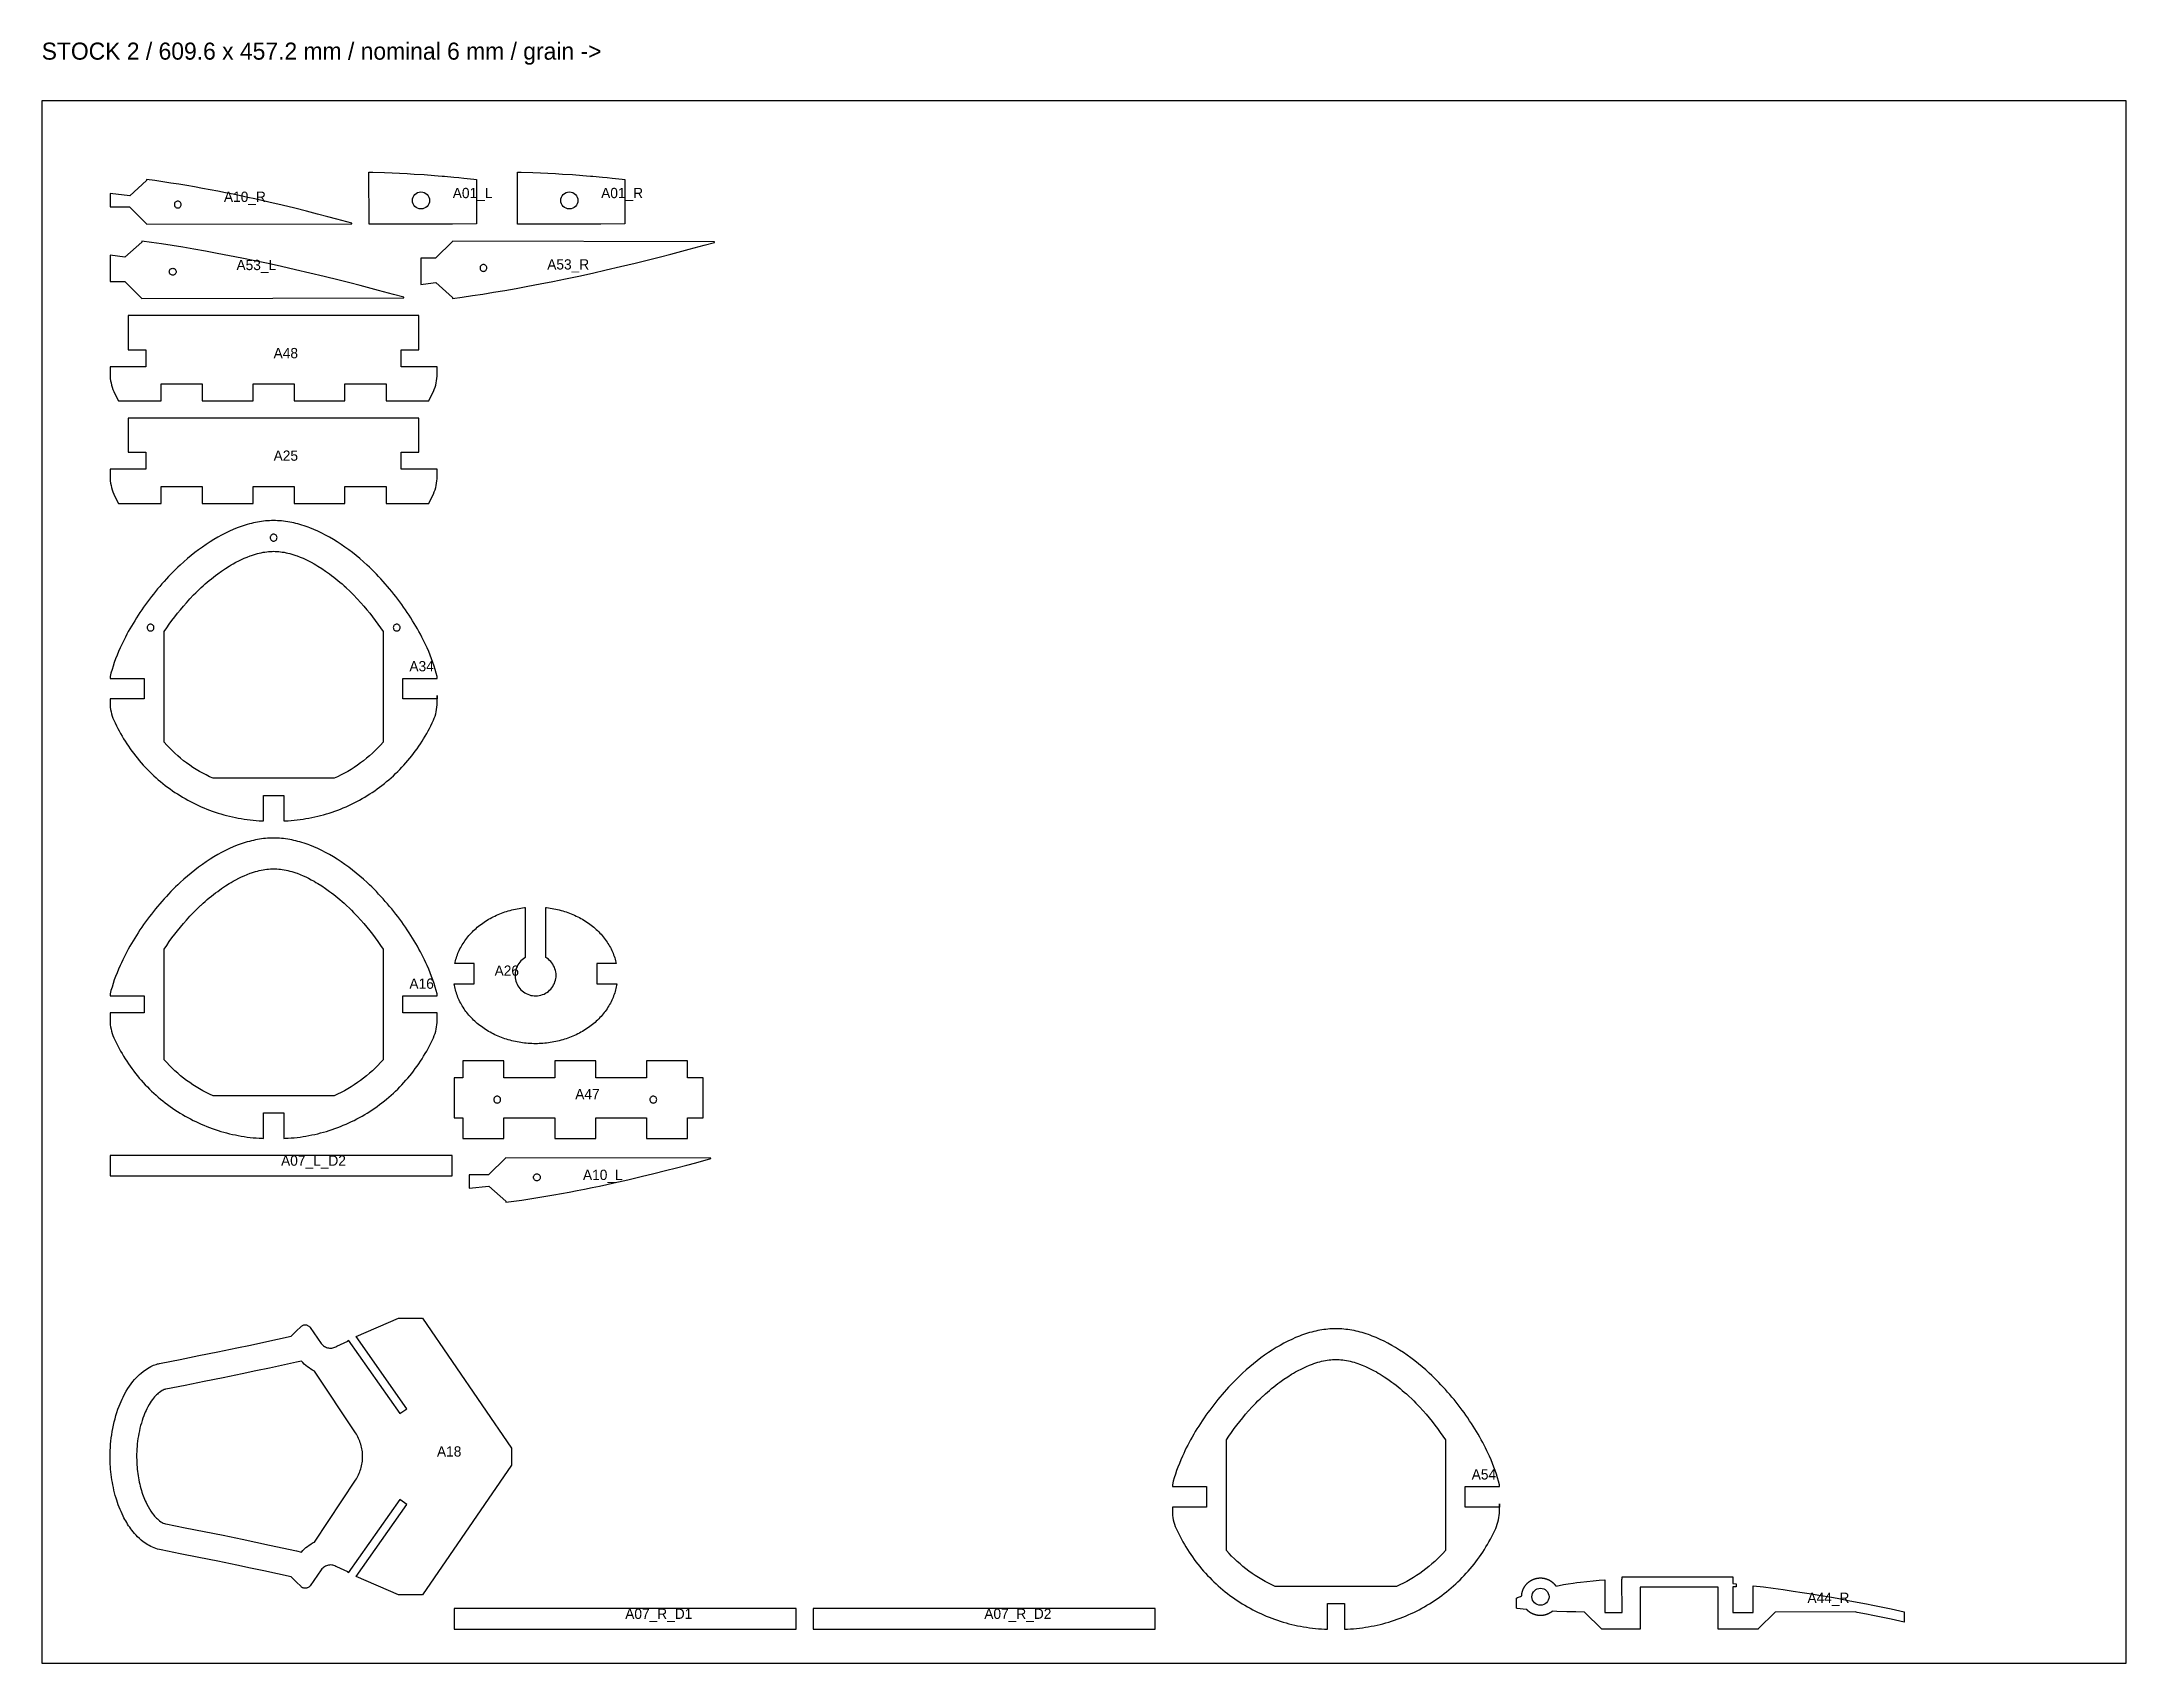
# Model space of a CAD drawing. Header units: millimetres. Extents: x 0 to 1269, y 0 to 474.
# Drawn here: x 660 to 1269, y 0 to 474 of the extents above; entities that cross this region are included whole.
import ezdxf

# ---------------------------------------------------------------- set-up
doc = ezdxf.new("R2010")
doc.units = ezdxf.units.MM
for name, color, linetype in [('CUT', 1, 'Continuous'), ('LABELS_NOT_CUT', 7, 'Continuous'), ('REFERENCE_NOT_CUT', 8, 'Continuous')]:
    doc.layers.add(name, color=color, linetype=linetype)

msp = doc.modelspace()

# ---------------------------------------------------------------- texts
at = {"layer": 'LABELS_NOT_CUT'}
for s, height, p in [('STOCK 2 / 609.6 x 457.2 mm / nominal 6 mm / grain ->', 5, (659.6, 469.2)), ('A10_R', 3, (712.89, 427.59)), ('A01_L', 3, (779.81, 428.69)), ('A01_R', 3, (823.2, 428.69)), ('A53_L', 3, (716.56, 407.63)), ('A53_R', 3, (807.43, 407.8)), ('A48', 3, (727.42, 381.85)), ('A25', 3, (727.42, 351.85)), ('A34', 3, (767.13, 290.24)), ('A26', 3, (792.04, 201.17)), ('A16', 3, (767.13, 197.36)), ('A47', 3, (815.62, 165.04)), ('A07_L_D2', 3, (729.6, 145.59)), ('A10_L', 3, (817.89, 141.42)), ('A18', 3, (775.19, 60.5)), ('A54', 3, (1077.77, 53.78)), ('A44_R', 3, (1175.96, 17.67)), ('A07_R_D1', 3, (830.24, 13)), ('A07_R_D2', 3, (935.24, 13))]:
    msp.add_text(s, height=height, dxfattribs=at).set_placement(p)

# ---------------------------------------------------------------- linework, layer by layer
at = {"layer": 'CUT'}
for points in [[(690.29, 433.83), (685.33, 429.37), (679.6, 430), (679.6, 426.1), (685.3, 426.11), (690.31, 421.12), (690.31, 421.08), (750.3, 421.19), (750.31, 421.34), (745.9, 422.54), (743.23, 423.26), (740.27, 424.03), (737.04, 424.86), (733.58, 425.73), (729.89, 426.62), (726, 427.53), (721.94, 428.45), (719.85, 428.91), (717.72, 429.36), (715.55, 429.81), (713.36, 430.26), (711.14, 430.7), (708.89, 431.13), (706.62, 431.55), (704.32, 431.96), (702.01, 432.36), (699.69, 432.74), (697.35, 433.11), (695, 433.46), (692.65, 433.8), (690.29, 434.11)], [(762.08, 436.07), (764.22, 435.98), (766.44, 435.86), (767.48, 435.81), (768.53, 435.74), (771.43, 435.56), (774.46, 435.33), (775.57, 435.24), (776.67, 435.15), (777.39, 435.09), (780.17, 434.85), (781.57, 434.71), (783.01, 434.57), (785.94, 434.27), (786.71, 434.18), (786.71, 433.35), (786.72, 421.13), (779.72, 421.12), (764.31, 421.09), (755.32, 421.08), (755.32, 421.11), (755.31, 436.29), (756.47, 436.26), (759.85, 436.16)], [(799.86, 436.26), (803.25, 436.16), (805.47, 436.07), (807.61, 435.98), (809.83, 435.86), (810.87, 435.81), (811.92, 435.74), (814.82, 435.56), (817.85, 435.33), (818.96, 435.24), (820.06, 435.15), (820.78, 435.09), (823.56, 434.85), (824.97, 434.71), (826.4, 434.57), (829.33, 434.27), (830.1, 434.18), (830.1, 433.35), (830.11, 421.13), (823.11, 421.12), (807.7, 421.09), (798.71, 421.08), (798.71, 421.11), (798.7, 436.29)], [(700.4, 426.82), (700.38, 427.01), (700.33, 427.2), (700.23, 427.37), (700.11, 427.52), (699.96, 427.65), (699.78, 427.74), (699.6, 427.8), (699.4, 427.82), (699.21, 427.8), (699.02, 427.74), (698.85, 427.65), (698.69, 427.52), (698.57, 427.37), (698.48, 427.2), (698.42, 427.01), (698.4, 426.82), (698.42, 426.62), (698.48, 426.43), (698.57, 426.26), (698.69, 426.11), (698.85, 425.99), (699.02, 425.89), (699.21, 425.84), (699.4, 425.82), (699.6, 425.84), (699.78, 425.89), (699.96, 425.99), (700.11, 426.11), (700.23, 426.26), (700.33, 426.43), (700.38, 426.62)], [(765.46, 399.49), (765.47, 399.69), (762.46, 400.52), (758.09, 401.7), (752.69, 403.13), (749.71, 403.9), (746.58, 404.69), (742.24, 405.76), (737.98, 406.78), (733.83, 407.75), (729.77, 408.66), (725.8, 409.53), (721.94, 410.35), (718.17, 411.12), (714.51, 411.85), (710.95, 412.52), (707.48, 413.16), (704.12, 413.75), (700.87, 414.3), (697.72, 414.8), (694.67, 415.27), (691.74, 415.69), (688.9, 416.08), (688.9, 415.78), (683.95, 411.45), (681.78, 411.72), (679.6, 411.98), (679.61, 404.33), (683.92, 404.34), (688.92, 399.35)], [(856.33, 415.73), (856.32, 415.93), (779.79, 416.08), (774.78, 411.09), (770.47, 411.09), (770.47, 403.45), (772.64, 403.7), (774.82, 403.97), (779.77, 399.65), (779.77, 399.35), (782.6, 399.74), (785.54, 400.16), (788.58, 400.63), (791.73, 401.13), (794.99, 401.68), (798.35, 402.27), (801.81, 402.9), (805.37, 403.58), (809.04, 404.3), (812.8, 405.08), (816.67, 405.89), (820.63, 406.76), (824.69, 407.68), (828.85, 408.65), (833.1, 409.67), (837.45, 410.74), (840.57, 411.53), (843.56, 412.3), (848.96, 413.73), (853.32, 414.91)], [(789.78, 408.27), (789.76, 408.46), (789.7, 408.65), (789.61, 408.82), (789.49, 408.97), (789.33, 409.1), (789.16, 409.19), (788.97, 409.25), (788.78, 409.27), (788.58, 409.25), (788.4, 409.19), (788.22, 409.1), (788.07, 408.97), (787.95, 408.82), (787.85, 408.65), (787.8, 408.46), (787.78, 408.27), (787.8, 408.07), (787.85, 407.88), (787.95, 407.71), (788.07, 407.56), (788.22, 407.44), (788.4, 407.34), (788.58, 407.29), (788.78, 407.27), (788.97, 407.29), (789.16, 407.34), (789.33, 407.44), (789.49, 407.56), (789.61, 407.71), (789.7, 407.88), (789.76, 408.07)], [(698.91, 407.16), (698.89, 406.96), (698.84, 406.78), (698.74, 406.6), (698.62, 406.45), (698.47, 406.33), (698.3, 406.24), (698.11, 406.18), (697.91, 406.16), (697.72, 406.18), (697.53, 406.24), (697.36, 406.33), (697.21, 406.45), (697.08, 406.6), (696.99, 406.78), (696.93, 406.96), (696.91, 407.16), (696.93, 407.35), (696.99, 407.54), (697.08, 407.71), (697.21, 407.87), (697.36, 407.99), (697.53, 408.08), (697.72, 408.14), (697.91, 408.16), (698.11, 408.14), (698.3, 408.08), (698.47, 407.99), (698.62, 407.87), (698.74, 407.71), (698.84, 407.54), (698.89, 407.35)], [(772.79, 369.35), (773.15, 370.03), (773.49, 370.72), (773.82, 371.42), (774.14, 372.12), (774.4, 372.73), (774.62, 373.35), (774.81, 373.98), (774.97, 374.62), (775.09, 375.27), (775.17, 375.93), (775.23, 376.59), (775.24, 377.25), (775.24, 379.35), (764.74, 379.35), (764.74, 384.35), (769.92, 384.35), (769.92, 394.35), (684.92, 394.35), (684.92, 384.35), (690.1, 384.35), (690.1, 379.35), (679.6, 379.35), (679.6, 377.25), (679.62, 376.59), (679.67, 375.93), (679.76, 375.27), (679.88, 374.62), (680.03, 373.98), (680.22, 373.35), (680.45, 372.73), (680.7, 372.12), (681.02, 371.42), (681.35, 370.72), (681.7, 370.03), (682.05, 369.35), (694.55, 369.35), (694.55, 374.35), (706.55, 374.35), (706.55, 369.35), (721.42, 369.35), (721.42, 374.35), (733.42, 374.35), (733.42, 369.35), (748.29, 369.35), (748.29, 374.35), (760.29, 374.35), (760.29, 369.35)], [(748.29, 344.35), (760.29, 344.35), (760.29, 339.35), (772.79, 339.35), (773.15, 340.03), (773.49, 340.72), (773.82, 341.42), (774.14, 342.12), (774.4, 342.73), (774.62, 343.35), (774.81, 343.98), (774.97, 344.62), (775.09, 345.27), (775.17, 345.93), (775.23, 346.59), (775.24, 347.25), (775.24, 349.35), (764.74, 349.35), (764.74, 354.35), (769.92, 354.35), (769.92, 364.35), (684.92, 364.35), (684.92, 354.35), (690.1, 354.35), (690.1, 349.35), (679.6, 349.35), (679.6, 347.25), (679.62, 346.59), (679.67, 345.93), (679.76, 345.27), (679.88, 344.62), (680.03, 343.98), (680.22, 343.35), (680.45, 342.73), (680.7, 342.12), (681.02, 341.42), (681.35, 340.72), (681.7, 340.03), (682.05, 339.35), (694.55, 339.35), (694.55, 344.35), (706.55, 344.35), (706.55, 339.35), (721.42, 339.35), (721.42, 344.35), (733.42, 344.35), (733.42, 339.35), (748.29, 339.35)], [(775.23, 280.4), (775.24, 281.06), (775.24, 283.16), (775.24, 282.16), (765.24, 282.16), (765.24, 288.16), (775.24, 288.16), (775.24, 288.73), (774.98, 289.73), (774.69, 290.75), (774.36, 291.78), (774.01, 292.82), (773.62, 293.87), (773.21, 294.94), (772.77, 296.01), (772.3, 297.08), (771.94, 297.87), (771.56, 298.67), (771.17, 299.47), (770.77, 300.27), (770.35, 301.07), (769.91, 301.87), (769.47, 302.67), (769.01, 303.47), (768.54, 304.27), (768.05, 305.06), (767.55, 305.86), (767.04, 306.65), (766.52, 307.44), (765.99, 308.23), (765.45, 309.01), (764.89, 309.79), (764.33, 310.57), (763.75, 311.34), (763.17, 312.1), (762.57, 312.86), (761.96, 313.61), (761.35, 314.36), (760.72, 315.09), (760.09, 315.82), (759.45, 316.55), (758.8, 317.26), (758.14, 317.96), (757.47, 318.66), (756.8, 319.35), (756.12, 320.02), (755.43, 320.68), (754.73, 321.34), (753.68, 322.29), (752.62, 323.21), (751.55, 324.11), (750.46, 324.98), (749.37, 325.81), (748.26, 326.61), (747.15, 327.39), (746.03, 328.12), (744.9, 328.82), (743.77, 329.49), (742.63, 330.11), (741.49, 330.7), (740.35, 331.25), (739.2, 331.75), (738.06, 332.22), (737.49, 332.43), (736.92, 332.64), (736.32, 332.84), (735.71, 333.03), (735.11, 333.21), (734.51, 333.38), (733.91, 333.53), (733.32, 333.67), (732.72, 333.8), (732.13, 333.91), (731.53, 334.02), (730.94, 334.1), (730.35, 334.18), (729.76, 334.24), (729.17, 334.29), (728.59, 334.32), (728, 334.34), (727.42, 334.35), (726.84, 334.34), (726.26, 334.32), (725.67, 334.29), (725.08, 334.24), (724.5, 334.18), (723.9, 334.1), (723.31, 334.02), (722.72, 333.91), (722.12, 333.8), (721.53, 333.67), (720.93, 333.53), (720.33, 333.38), (719.73, 333.21), (719.13, 333.03), (718.53, 332.84), (717.93, 332.64), (717.35, 332.43), (716.78, 332.22), (715.64, 331.75), (714.5, 331.25), (713.35, 330.7), (712.21, 330.11), (711.08, 329.49), (709.95, 328.82), (708.82, 328.12), (707.7, 327.39), (706.58, 326.61), (705.48, 325.81), (704.38, 324.98), (703.3, 324.11), (702.22, 323.21), (701.16, 322.29), (700.11, 321.34), (699.42, 320.68), (698.73, 320.02), (698.05, 319.35), (697.37, 318.66), (696.7, 317.96), (696.05, 317.26), (695.4, 316.55), (694.75, 315.82), (694.12, 315.09), (693.5, 314.36), (692.88, 313.61), (692.27, 312.86), (691.68, 312.1), (691.09, 311.34), (690.52, 310.57), (689.95, 309.79), (689.4, 309.01), (688.85, 308.23), (688.32, 307.44), (687.8, 306.65), (687.29, 305.86), (686.79, 305.06), (686.31, 304.27), (685.84, 303.47), (685.38, 302.67), (684.93, 301.87), (684.5, 301.07), (684.08, 300.27), (683.67, 299.47), (683.28, 298.67), (682.9, 297.87), (682.54, 297.08), (682.07, 296.01), (681.63, 294.94), (681.22, 293.87), (680.84, 292.82), (680.48, 291.78), (680.16, 290.75), (679.86, 289.73), (679.6, 288.73), (679.6, 288.16), (689.6, 288.16), (689.6, 282.16), (679.6, 282.16), (679.6, 281.06), (679.62, 280.4), (679.67, 279.74), (679.76, 279.08), (679.88, 278.43), (680.03, 277.79), (680.22, 277.16), (680.45, 276.54), (680.7, 275.93), (681.07, 275.13), (681.45, 274.34), (681.84, 273.56), (682.25, 272.79), (682.67, 272.02), (683.1, 271.26), (683.55, 270.51), (684.01, 269.76), (684.49, 269.03), (684.97, 268.3), (685.47, 267.58), (685.98, 266.87), (686.51, 266.17), (687.04, 265.48), (687.59, 264.79), (688.15, 264.12), (688.72, 263.46), (689.31, 262.8), (689.9, 262.16), (690.51, 261.53), (691.12, 260.91), (691.75, 260.3), (692.39, 259.7), (693.04, 259.11), (693.69, 258.53), (694.36, 257.97), (695.04, 257.42), (695.73, 256.87), (696.43, 256.35), (697.13, 255.83), (697.85, 255.32), (698.57, 254.83), (699.31, 254.35), (700.05, 253.89), (700.8, 253.43), (701.55, 252.99), (702.32, 252.57), (703.09, 252.15), (703.87, 251.75), (704.65, 251.37), (705.45, 251), (706.24, 250.64), (707.05, 250.29), (707.86, 249.96), (708.68, 249.65), (709.5, 249.35), (710.33, 249.06), (711.16, 248.79), (711.99, 248.53), (712.83, 248.28), (713.68, 248.06), (714.53, 247.84), (715.38, 247.64), (716.24, 247.46), (717.1, 247.29), (717.96, 247.14), (718.82, 247), (719.69, 246.88), (720.56, 246.77), (721.43, 246.67), (722.3, 246.6), (723.17, 246.53), (724.05, 246.49), (724.42, 246.47), (724.42, 253.95), (730.42, 253.95), (730.42, 246.47), (730.8, 246.49), (731.67, 246.53), (732.54, 246.6), (733.42, 246.67), (734.29, 246.77), (735.16, 246.88), (736.02, 247), (736.89, 247.14), (737.75, 247.29), (738.61, 247.46), (739.46, 247.64), (740.32, 247.84), (741.16, 248.06), (742.01, 248.28), (742.85, 248.53), (743.69, 248.79), (744.52, 249.06), (745.35, 249.35), (746.17, 249.65), (746.98, 249.96), (747.8, 250.29), (748.6, 250.64), (749.4, 251), (750.19, 251.37), (750.98, 251.75), (751.76, 252.15), (752.53, 252.57), (753.29, 252.99), (754.05, 253.43), (754.8, 253.89), (755.54, 254.35), (756.27, 254.83), (757, 255.32), (757.71, 255.83), (758.42, 256.35), (759.11, 256.87), (759.8, 257.42), (760.48, 257.97), (761.15, 258.53), (761.81, 259.11), (762.46, 259.7), (763.09, 260.3), (763.72, 260.91), (764.34, 261.53), (764.94, 262.16), (765.54, 262.8), (766.12, 263.46), (766.69, 264.12), (767.25, 264.79), (767.8, 265.48), (768.34, 266.17), (768.86, 266.87), (769.37, 267.58), (769.87, 268.3), (770.36, 269.03), (770.83, 269.76), (771.29, 270.51), (771.74, 271.26), (772.18, 272.02), (772.6, 272.79), (773, 273.56), (773.4, 274.34), (773.78, 275.13), (774.14, 275.93), (774.4, 276.54), (774.62, 277.16), (774.81, 277.79), (774.97, 278.43), (775.09, 279.08), (775.17, 279.74)], [(728.42, 329.35), (728.4, 329.55), (728.35, 329.73), (728.25, 329.91), (728.13, 330.06), (727.98, 330.18), (727.8, 330.27), (727.62, 330.33), (727.42, 330.35), (727.23, 330.33), (727.04, 330.27), (726.87, 330.18), (726.72, 330.06), (726.59, 329.91), (726.5, 329.73), (726.44, 329.55), (726.42, 329.35), (726.44, 329.16), (726.5, 328.97), (726.59, 328.79), (726.72, 328.64), (726.87, 328.52), (727.04, 328.43), (727.23, 328.37), (727.42, 328.35), (727.62, 328.37), (727.8, 328.43), (727.98, 328.52), (728.13, 328.64), (728.25, 328.79), (728.35, 328.97), (728.4, 329.16)], [(696.94, 267.82), (696.17, 268.64), (695.42, 269.47), (695.42, 301.85), (696.15, 302.94), (696.91, 304.03), (697.68, 305.11), (698.49, 306.18), (699.31, 307.24), (700.15, 308.28), (701.02, 309.31), (701.9, 310.32), (702.95, 311.47), (704.03, 312.59), (704.64, 313.21), (705.25, 313.81), (706.08, 314.6), (706.23, 314.74), (706.82, 315.28), (707.42, 315.81), (708.02, 316.33), (708.62, 316.84), (709.23, 317.33), (709.84, 317.81), (710.45, 318.28), (711.06, 318.74), (712.2, 319.55), (713.34, 320.32), (714.47, 321.03), (715.03, 321.37), (715.6, 321.7), (716.41, 322.15), (717.22, 322.57), (718.01, 322.96), (718.8, 323.32), (719.7, 323.69), (720.56, 324.02), (720.97, 324.17), (721.55, 324.36), (722.11, 324.53), (722.68, 324.69), (723.23, 324.83), (723.79, 324.95), (724.34, 325.06), (724.88, 325.15), (725.41, 325.22), (725.94, 325.28), (726.47, 325.32), (726.95, 325.34), (727.42, 325.35), (727.9, 325.34), (728.38, 325.32), (728.9, 325.28), (729.43, 325.22), (729.97, 325.15), (730.51, 325.06), (731.06, 324.95), (731.61, 324.83), (732.17, 324.69), (732.73, 324.53), (733.3, 324.36), (733.87, 324.17), (734.28, 324.02), (735.15, 323.69), (736.04, 323.32), (736.83, 322.96), (737.63, 322.57), (738.44, 322.15), (739.25, 321.7), (739.81, 321.37), (740.37, 321.03), (741.51, 320.32), (742.64, 319.55), (743.78, 318.74), (744.39, 318.28), (745, 317.81), (745.61, 317.33), (746.22, 316.84), (746.82, 316.33), (747.43, 315.81), (748.02, 315.28), (748.62, 314.74), (748.77, 314.6), (749.59, 313.81), (750.21, 313.21), (750.82, 312.59), (751.89, 311.47), (752.95, 310.32), (753.83, 309.31), (754.69, 308.28), (755.54, 307.24), (756.36, 306.18), (757.16, 305.11), (757.94, 304.03), (758.69, 302.94), (759.42, 301.85), (759.42, 269.47), (758.68, 268.64), (757.91, 267.82), (757.12, 267.04), (756.3, 266.27), (755.47, 265.52), (754.62, 264.8), (753.75, 264.1), (752.86, 263.43), (751.95, 262.78), (751.02, 262.15), (750.08, 261.55), (749.12, 260.98), (748.14, 260.43), (747.16, 259.91), (746.15, 259.41), (745.14, 258.95), (709.71, 258.95), (708.69, 259.41), (707.69, 259.91), (706.7, 260.43), (705.73, 260.98), (704.77, 261.55), (703.82, 262.15), (702.9, 262.78), (701.99, 263.43), (701.1, 264.1), (700.23, 264.8), (699.37, 265.52), (698.54, 266.27), (697.73, 267.04)], [(692.42, 303.04), (692.4, 303.24), (692.35, 303.42), (692.25, 303.6), (692.13, 303.75), (691.98, 303.87), (691.8, 303.96), (691.62, 304.02), (691.42, 304.04), (691.23, 304.02), (691.04, 303.96), (690.87, 303.87), (690.72, 303.75), (690.59, 303.6), (690.5, 303.42), (690.44, 303.24), (690.42, 303.04), (690.44, 302.85), (690.5, 302.66), (690.59, 302.48), (690.72, 302.33), (690.87, 302.21), (691.04, 302.12), (691.23, 302.06), (691.42, 302.04), (691.62, 302.06), (691.8, 302.12), (691.98, 302.21), (692.13, 302.33), (692.25, 302.48), (692.35, 302.66), (692.4, 302.85)], [(764.42, 303.04), (764.4, 303.24), (764.35, 303.42), (764.25, 303.6), (764.13, 303.75), (763.98, 303.87), (763.8, 303.96), (763.62, 304.02), (763.42, 304.04), (763.23, 304.02), (763.04, 303.96), (762.87, 303.87), (762.72, 303.75), (762.59, 303.6), (762.5, 303.42), (762.44, 303.24), (762.42, 303.04), (762.44, 302.85), (762.5, 302.66), (762.59, 302.48), (762.72, 302.33), (762.87, 302.21), (763.04, 302.12), (763.23, 302.06), (763.42, 302.04), (763.62, 302.06), (763.8, 302.12), (763.98, 302.21), (764.13, 302.33), (764.25, 302.48), (764.35, 302.66), (764.4, 302.85)], [(723.17, 153.65), (724.05, 153.61), (724.42, 153.59), (724.42, 161.09), (730.42, 161.09), (730.42, 153.59), (730.8, 153.61), (731.67, 153.65), (732.54, 153.72), (733.42, 153.79), (734.29, 153.89), (735.16, 153.99), (736.02, 154.12), (736.89, 154.26), (737.75, 154.41), (738.61, 154.58), (739.46, 154.76), (740.32, 154.96), (741.16, 155.18), (742.01, 155.4), (742.85, 155.65), (743.69, 155.91), (744.52, 156.18), (745.35, 156.47), (746.17, 156.77), (746.98, 157.08), (747.8, 157.41), (748.6, 157.76), (749.4, 158.12), (750.19, 158.49), (750.98, 158.87), (751.76, 159.27), (752.53, 159.69), (753.29, 160.11), (754.05, 160.55), (754.8, 161.01), (755.54, 161.47), (756.27, 161.95), (757, 162.44), (757.71, 162.95), (758.42, 163.47), (759.11, 163.99), (759.8, 164.54), (760.48, 165.09), (761.15, 165.65), (761.81, 166.23), (762.46, 166.82), (763.09, 167.42), (763.72, 168.03), (764.34, 168.65), (764.94, 169.28), (765.54, 169.92), (766.12, 170.58), (766.69, 171.24), (767.25, 171.91), (767.8, 172.6), (768.34, 173.29), (768.86, 173.99), (769.37, 174.7), (769.87, 175.42), (770.36, 176.15), (770.83, 176.88), (771.29, 177.63), (771.74, 178.38), (772.18, 179.14), (772.6, 179.91), (773, 180.68), (773.4, 181.46), (773.78, 182.25), (774.14, 183.05), (774.4, 183.66), (774.62, 184.28), (774.81, 184.91), (774.97, 185.55), (775.09, 186.2), (775.17, 186.86), (775.23, 187.52), (775.24, 188.18), (775.24, 190.28), (765.24, 190.28), (765.24, 195.28), (775.24, 195.28), (775.24, 195.85), (774.98, 196.85), (774.69, 197.87), (774.36, 198.9), (774.01, 199.94), (773.62, 200.99), (773.21, 202.06), (772.77, 203.13), (772.3, 204.2), (771.94, 204.99), (771.56, 205.79), (771.17, 206.59), (770.77, 207.39), (770.35, 208.19), (769.91, 208.99), (769.47, 209.79), (769.01, 210.59), (768.54, 211.39), (768.05, 212.18), (767.55, 212.98), (767.04, 213.77), (766.52, 214.56), (765.99, 215.35), (765.45, 216.13), (764.89, 216.91), (764.33, 217.69), (763.75, 218.46), (763.17, 219.22), (762.57, 219.98), (761.96, 220.73), (761.35, 221.48), (760.72, 222.21), (760.09, 222.94), (759.45, 223.67), (758.8, 224.38), (758.14, 225.08), (757.47, 225.78), (756.8, 226.47), (756.12, 227.14), (755.43, 227.8), (754.73, 228.46), (753.68, 229.41), (752.62, 230.33), (751.55, 231.23), (750.46, 232.1), (749.37, 232.93), (748.26, 233.73), (747.15, 234.51), (746.03, 235.24), (744.9, 235.94), (743.77, 236.61), (742.63, 237.23), (741.49, 237.82), (740.35, 238.37), (739.2, 238.87), (738.06, 239.34), (737.49, 239.55), (736.92, 239.76), (736.32, 239.96), (735.71, 240.15), (735.11, 240.33), (734.51, 240.5), (733.91, 240.65), (733.32, 240.79), (732.72, 240.92), (732.13, 241.03), (731.53, 241.14), (730.94, 241.22), (730.35, 241.3), (729.76, 241.36), (729.17, 241.41), (728.59, 241.44), (728, 241.46), (727.42, 241.47), (726.84, 241.46), (726.26, 241.44), (725.67, 241.41), (725.08, 241.36), (724.5, 241.3), (723.9, 241.22), (723.31, 241.14), (722.72, 241.03), (722.12, 240.92), (721.53, 240.79), (720.93, 240.65), (720.33, 240.5), (719.73, 240.33), (719.13, 240.15), (718.53, 239.96), (717.93, 239.76), (717.35, 239.55), (716.78, 239.34), (715.64, 238.87), (714.5, 238.37), (713.35, 237.82), (712.21, 237.23), (711.08, 236.61), (709.95, 235.94), (708.82, 235.24), (707.7, 234.51), (706.58, 233.73), (705.48, 232.93), (704.38, 232.1), (703.3, 231.23), (702.22, 230.33), (701.16, 229.41), (700.11, 228.46), (699.42, 227.8), (698.73, 227.14), (698.05, 226.47), (697.37, 225.78), (696.7, 225.08), (696.05, 224.38), (695.4, 223.67), (694.75, 222.94), (694.12, 222.21), (693.5, 221.48), (692.88, 220.73), (692.27, 219.98), (691.68, 219.22), (691.09, 218.46), (690.52, 217.69), (689.95, 216.91), (689.4, 216.13), (688.85, 215.35), (688.32, 214.56), (687.8, 213.77), (687.29, 212.98), (686.79, 212.18), (686.31, 211.39), (685.84, 210.59), (685.38, 209.79), (684.93, 208.99), (684.5, 208.19), (684.08, 207.39), (683.67, 206.59), (683.28, 205.79), (682.9, 204.99), (682.54, 204.2), (682.07, 203.13), (681.63, 202.06), (681.22, 200.99), (680.84, 199.94), (680.48, 198.9), (680.16, 197.87), (679.86, 196.85), (679.6, 195.85), (679.6, 195.28), (689.6, 195.28), (689.6, 190.28), (679.6, 190.28), (679.6, 188.18), (679.62, 187.52), (679.67, 186.86), (679.76, 186.2), (679.88, 185.55), (680.03, 184.91), (680.22, 184.28), (680.45, 183.66), (680.7, 183.05), (681.07, 182.25), (681.45, 181.46), (681.84, 180.68), (682.25, 179.91), (682.67, 179.14), (683.1, 178.38), (683.55, 177.63), (684.01, 176.88), (684.49, 176.15), (684.97, 175.42), (685.47, 174.7), (685.98, 173.99), (686.51, 173.29), (687.04, 172.6), (687.59, 171.91), (688.15, 171.24), (688.72, 170.58), (689.31, 169.92), (689.9, 169.28), (690.51, 168.65), (691.12, 168.03), (691.75, 167.42), (692.39, 166.82), (693.04, 166.23), (693.69, 165.65), (694.36, 165.09), (695.04, 164.54), (695.73, 163.99), (696.43, 163.47), (697.13, 162.95), (697.85, 162.44), (698.57, 161.95), (699.31, 161.47), (700.05, 161.01), (700.8, 160.55), (701.55, 160.11), (702.32, 159.69), (703.09, 159.27), (703.87, 158.87), (704.65, 158.49), (705.45, 158.12), (706.24, 157.76), (707.05, 157.41), (707.86, 157.08), (708.68, 156.77), (709.5, 156.47), (710.33, 156.18), (711.16, 155.91), (711.99, 155.65), (712.83, 155.4), (713.68, 155.18), (714.53, 154.96), (715.38, 154.76), (716.24, 154.58), (717.1, 154.41), (717.96, 154.26), (718.82, 154.12), (719.69, 153.99), (720.56, 153.89), (721.43, 153.79), (722.3, 153.72)], [(696.17, 175.76), (695.42, 176.59), (695.42, 208.97), (696.15, 210.06), (696.91, 211.15), (697.68, 212.23), (698.49, 213.3), (699.31, 214.36), (700.15, 215.4), (701.02, 216.43), (701.9, 217.44), (702.95, 218.59), (704.03, 219.71), (704.64, 220.33), (705.25, 220.93), (706.08, 221.72), (706.23, 221.86), (706.82, 222.4), (707.42, 222.93), (708.02, 223.45), (708.62, 223.96), (709.23, 224.45), (709.84, 224.93), (710.45, 225.4), (711.06, 225.86), (712.2, 226.67), (713.34, 227.44), (714.47, 228.15), (715.03, 228.49), (715.6, 228.82), (716.41, 229.27), (717.22, 229.69), (718.01, 230.08), (718.8, 230.44), (719.7, 230.81), (720.56, 231.14), (720.97, 231.29), (721.55, 231.48), (722.11, 231.65), (722.68, 231.81), (723.23, 231.95), (723.79, 232.07), (724.34, 232.18), (724.88, 232.27), (725.41, 232.34), (725.94, 232.4), (726.47, 232.44), (726.95, 232.46), (727.42, 232.47), (727.9, 232.46), (728.38, 232.44), (728.9, 232.4), (729.43, 232.34), (729.97, 232.27), (730.51, 232.18), (731.06, 232.07), (731.61, 231.95), (732.17, 231.81), (732.73, 231.65), (733.3, 231.48), (733.87, 231.29), (734.28, 231.14), (735.15, 230.81), (736.04, 230.44), (736.83, 230.08), (737.63, 229.69), (738.44, 229.27), (739.25, 228.82), (739.81, 228.49), (740.37, 228.15), (741.51, 227.44), (742.64, 226.67), (743.78, 225.86), (744.39, 225.4), (745, 224.93), (745.61, 224.45), (746.22, 223.96), (746.82, 223.45), (747.43, 222.93), (748.02, 222.4), (748.62, 221.86), (748.77, 221.72), (749.59, 220.93), (750.21, 220.33), (750.82, 219.71), (751.89, 218.59), (752.95, 217.44), (753.83, 216.43), (754.69, 215.4), (755.54, 214.36), (756.36, 213.3), (757.16, 212.23), (757.94, 211.15), (758.69, 210.06), (759.42, 208.97), (759.42, 176.59), (758.68, 175.76), (757.91, 174.94), (757.12, 174.16), (756.3, 173.39), (755.47, 172.64), (754.62, 171.92), (753.75, 171.22), (752.86, 170.55), (751.95, 169.9), (751.02, 169.27), (750.08, 168.67), (749.12, 168.1), (748.14, 167.55), (747.16, 167.03), (746.15, 166.53), (745.14, 166.07), (709.71, 166.07), (708.69, 166.53), (707.69, 167.03), (706.7, 167.55), (705.73, 168.1), (704.77, 168.67), (703.82, 169.27), (702.9, 169.9), (701.99, 170.55), (701.1, 171.22), (700.23, 171.92), (699.37, 172.64), (698.54, 173.39), (697.73, 174.16), (696.94, 174.94)], [(780.43, 204.79), (780.5, 205.13), (780.61, 205.57), (780.73, 206.01), (780.87, 206.45), (781.01, 206.88), (781.17, 207.32), (781.34, 207.74), (781.52, 208.17), (781.71, 208.59), (781.91, 209.01), (782.13, 209.43), (782.35, 209.84), (782.59, 210.24), (782.84, 210.64), (783.1, 211.04), (783.37, 211.43), (783.65, 211.82), (783.94, 212.2), (784.24, 212.58), (784.55, 212.95), (784.87, 213.31), (785.2, 213.67), (785.54, 214.02), (785.89, 214.37), (786.24, 214.7), (786.61, 215.04), (786.99, 215.36), (787.37, 215.68), (787.77, 215.99), (788.17, 216.29), (788.58, 216.59), (789, 216.87), (789.42, 217.15), (789.85, 217.42), (790.29, 217.69), (790.74, 217.94), (791.2, 218.19), (791.66, 218.42), (792.12, 218.65), (792.6, 218.87), (793.07, 219.08), (793.56, 219.28), (794.05, 219.48), (794.54, 219.66), (795.04, 219.83), (795.55, 220), (796.05, 220.15), (796.57, 220.3), (797.08, 220.43), (797.6, 220.56), (798.13, 220.68), (798.65, 220.78), (799.18, 220.88), (799.71, 220.96), (800.24, 221.04), (800.78, 221.11), (801.02, 221.13), (801.02, 206.49), (801.03, 206.49), (800.88, 206.4), (800.47, 206.13), (800.09, 205.82), (799.73, 205.49), (799.4, 205.13), (799.11, 204.74), (798.84, 204.33), (798.61, 203.89), (798.42, 203.44), (798.26, 202.98), (798.14, 202.51), (798.06, 202.02), (798.02, 201.54), (798.02, 201.05), (798.06, 200.56), (798.14, 200.07), (798.26, 199.6), (798.42, 199.14), (798.61, 198.69), (798.84, 198.26), (799.11, 197.84), (799.4, 197.45), (799.73, 197.09), (800.09, 196.76), (800.47, 196.45), (800.88, 196.18), (801.3, 195.94), (801.75, 195.74), (802.21, 195.57), (802.68, 195.44), (803.16, 195.35), (803.65, 195.3), (804.14, 195.29), (804.63, 195.32), (805.11, 195.39), (805.59, 195.5), (806.06, 195.65), (806.51, 195.83), (806.95, 196.05), (807.36, 196.31), (807.76, 196.6), (808.13, 196.92), (808.47, 197.27), (808.78, 197.65), (809.06, 198.05), (809.31, 198.47), (809.52, 198.91), (809.7, 199.37), (809.84, 199.84), (809.94, 200.32), (810, 200.8), (810.02, 201.29), (810, 201.78), (809.94, 202.27), (809.84, 202.74), (809.7, 203.21), (809.52, 203.67), (809.31, 204.11), (809.06, 204.53), (808.78, 204.93), (808.47, 205.31), (808.13, 205.66), (807.76, 205.98), (807.36, 206.27), (807.01, 206.49), (807.02, 206.49), (807.02, 221.13), (807.25, 221.11), (807.79, 221.04), (808.32, 220.96), (808.85, 220.88), (809.38, 220.78), (809.91, 220.68), (810.43, 220.56), (810.95, 220.43), (811.47, 220.3), (811.98, 220.15), (812.49, 220), (812.99, 219.83), (813.49, 219.66), (813.99, 219.48), (814.48, 219.28), (814.96, 219.08), (815.44, 218.87), (815.91, 218.65), (816.38, 218.42), (816.84, 218.19), (817.29, 217.94), (817.74, 217.69), (818.18, 217.42), (818.61, 217.15), (819.04, 216.87), (819.46, 216.59), (819.87, 216.29), (820.27, 215.99), (820.66, 215.68), (821.05, 215.36), (821.42, 215.04), (821.79, 214.7), (822.15, 214.37), (822.5, 214.02), (822.84, 213.67), (823.17, 213.31), (823.49, 212.95), (823.8, 212.58), (824.1, 212.2), (824.39, 211.82), (824.67, 211.43), (824.94, 211.04), (825.2, 210.64), (825.44, 210.24), (825.68, 209.84), (825.91, 209.43), (826.12, 209.01), (826.32, 208.59), (826.52, 208.17), (826.7, 207.74), (826.86, 207.32), (827.02, 206.88), (827.17, 206.45), (827.3, 206.01), (827.42, 205.57), (827.53, 205.13), (827.61, 204.79), (821.98, 204.79), (821.98, 198.79), (827.79, 198.79), (827.72, 198.34), (827.63, 197.9), (827.53, 197.45), (827.42, 197.01), (827.3, 196.57), (827.17, 196.13), (827.02, 195.7), (826.86, 195.27), (826.7, 194.84), (826.52, 194.41), (826.32, 193.99), (826.12, 193.57), (825.91, 193.15), (825.68, 192.74), (825.44, 192.34), (825.2, 191.94), (824.94, 191.54), (824.67, 191.15), (824.39, 190.76), (824.1, 190.38), (823.8, 190), (823.49, 189.63), (823.17, 189.27), (822.84, 188.91), (822.5, 188.56), (822.15, 188.22), (821.79, 187.88), (821.42, 187.54), (821.05, 187.22), (820.66, 186.9), (820.27, 186.59), (819.87, 186.29), (819.46, 186), (819.04, 185.71), (818.61, 185.43), (818.18, 185.16), (817.74, 184.9), (817.29, 184.64), (816.84, 184.39), (816.38, 184.16), (815.91, 183.93), (815.44, 183.71), (814.96, 183.5), (814.48, 183.3), (813.99, 183.1), (813.49, 182.92), (812.99, 182.75), (812.49, 182.58), (811.98, 182.43), (811.47, 182.28), (810.95, 182.15), (810.43, 182.02), (809.91, 181.9), (809.38, 181.8), (808.85, 181.7), (808.32, 181.62), (807.79, 181.54), (807.25, 181.47), (806.72, 181.42), (806.18, 181.37), (805.64, 181.34), (805.1, 181.31), (804.56, 181.3), (804.02, 181.29), (803.48, 181.3), (802.94, 181.31), (802.4, 181.34), (801.86, 181.37), (801.32, 181.42), (800.78, 181.47), (800.25, 181.54), (799.71, 181.62), (799.18, 181.7), (798.65, 181.8), (798.13, 181.9), (797.6, 182.02), (797.08, 182.15), (796.57, 182.28), (796.05, 182.43), (795.55, 182.58), (795.04, 182.75), (794.54, 182.92), (794.05, 183.1), (793.56, 183.3), (793.07, 183.5), (792.6, 183.71), (792.12, 183.93), (791.66, 184.16), (791.2, 184.39), (790.74, 184.64), (790.29, 184.9), (789.85, 185.16), (789.42, 185.43), (789, 185.71), (788.58, 186), (788.17, 186.29), (787.77, 186.59), (787.37, 186.9), (786.99, 187.22), (786.61, 187.54), (786.24, 187.88), (785.89, 188.22), (785.54, 188.56), (785.2, 188.91), (784.87, 189.27), (784.55, 189.63), (784.24, 190), (783.94, 190.38), (783.65, 190.76), (783.37, 191.15), (783.1, 191.54), (782.84, 191.94), (782.59, 192.34), (782.35, 192.74), (782.13, 193.15), (781.91, 193.57), (781.71, 193.99), (781.52, 194.41), (781.34, 194.84), (781.17, 195.27), (781.01, 195.7), (780.87, 196.13), (780.73, 196.57), (780.61, 197.01), (780.5, 197.45), (780.4, 197.9), (780.32, 198.34), (780.24, 198.79), (786.06, 198.79), (786.06, 204.79)], [(782.74, 171.29), (780.24, 171.29), (780.24, 159.59), (782.74, 159.59), (782.74, 153.59), (794.74, 153.59), (794.74, 159.59), (809.62, 159.59), (809.62, 153.59), (821.62, 153.59), (821.62, 159.59), (836.49, 159.59), (836.49, 153.59), (848.49, 153.59), (848.49, 159.59), (852.99, 159.59), (852.99, 171.29), (848.49, 171.29), (848.49, 176.29), (836.49, 176.29), (836.49, 171.29), (821.62, 171.29), (821.62, 176.29), (809.62, 176.29), (809.62, 171.29), (794.74, 171.29), (794.74, 176.29), (782.74, 176.29)], [(793.79, 164.94), (793.78, 165.14), (793.72, 165.32), (793.63, 165.5), (793.5, 165.65), (793.35, 165.77), (793.18, 165.86), (792.99, 165.92), (792.79, 165.94), (792.6, 165.92), (792.41, 165.86), (792.24, 165.77), (792.09, 165.65), (791.96, 165.5), (791.87, 165.32), (791.81, 165.14), (791.79, 164.94), (791.81, 164.75), (791.87, 164.56), (791.96, 164.38), (792.09, 164.23), (792.24, 164.11), (792.41, 164.02), (792.6, 163.96), (792.79, 163.94), (792.99, 163.96), (793.18, 164.02), (793.35, 164.11), (793.5, 164.23), (793.63, 164.38), (793.72, 164.56), (793.78, 164.75)], [(839.44, 164.94), (839.42, 165.14), (839.36, 165.32), (839.27, 165.5), (839.15, 165.65), (838.99, 165.77), (838.82, 165.86), (838.63, 165.92), (838.44, 165.94), (838.24, 165.92), (838.06, 165.86), (837.88, 165.77), (837.73, 165.65), (837.61, 165.5), (837.51, 165.32), (837.46, 165.14), (837.44, 164.94), (837.46, 164.75), (837.51, 164.56), (837.61, 164.38), (837.73, 164.23), (837.88, 164.11), (838.06, 164.02), (838.24, 163.96), (838.44, 163.94), (838.63, 163.96), (838.82, 164.02), (838.99, 164.11), (839.15, 164.23), (839.27, 164.38), (839.36, 164.56), (839.42, 164.75)], [(679.6, 142.59), (779.6, 142.59), (779.6, 148.59), (679.6, 148.59)], [(790.33, 139.64), (795.29, 135.18), (795.29, 134.9), (797.65, 135.21), (800, 135.55), (802.35, 135.9), (804.69, 136.27), (807.01, 136.65), (809.32, 137.05), (811.62, 137.46), (813.89, 137.88), (816.14, 138.31), (818.36, 138.75), (820.55, 139.19), (822.72, 139.64), (824.85, 140.1), (826.94, 140.56), (831, 141.47), (834.89, 142.39), (838.58, 143.28), (842.04, 144.15), (845.27, 144.97), (848.23, 145.75), (850.9, 146.46), (855.31, 147.66), (855.3, 147.82), (795.31, 147.93), (795.31, 147.89), (790.3, 142.89), (784.6, 142.9), (784.6, 139.01)], [(805.4, 142.19), (805.38, 141.99), (805.33, 141.81), (805.23, 141.63), (805.11, 141.48), (804.96, 141.36), (804.78, 141.27), (804.6, 141.21), (804.4, 141.19), (804.21, 141.21), (804.02, 141.27), (803.85, 141.36), (803.69, 141.48), (803.57, 141.63), (803.48, 141.81), (803.42, 141.99), (803.4, 142.19), (803.42, 142.39), (803.48, 142.57), (803.57, 142.75), (803.69, 142.9), (803.85, 143.02), (804.02, 143.11), (804.21, 143.17), (804.4, 143.19), (804.6, 143.17), (804.78, 143.11), (804.96, 143.02), (805.11, 142.9), (805.23, 142.75), (805.33, 142.57), (805.38, 142.39)], [(749.16, 26.75), (745.86, 28.2), (745.62, 28.36), (745.33, 28.5), (745.03, 28.61), (744.72, 28.7), (744.41, 28.75), (744.09, 28.77), (743.77, 28.76), (743.46, 28.72), (743.15, 28.65), (742.84, 28.55), (742.55, 28.42), (742.27, 28.26), (742.01, 28.08), (741.77, 27.87), (741.55, 27.64), (741.36, 27.39), (738.09, 22.72), (737.97, 22.56), (737.84, 22.43), (737.69, 22.31), (737.54, 22.21), (737.37, 22.12), (737.19, 22.05), (737.01, 22), (736.83, 21.97), (736.64, 21.97), (736.45, 21.98), (736.27, 22.01), (736.08, 22.06), (735.91, 22.13), (735.74, 22.22), (735.59, 22.32), (735.44, 22.45), (734.02, 23.82), (732.57, 25.28), (724.59, 27.02), (720.62, 27.87), (716.62, 28.71), (711.08, 29.86), (705.58, 30.98), (700.08, 32.07), (694.53, 33.16), (694.05, 33.26), (693.51, 33.4), (692.98, 33.56), (692.47, 33.75), (691.98, 33.96), (691.51, 34.18), (691.05, 34.43), (690.61, 34.68), (690.19, 34.95), (689.73, 35.26), (689.29, 35.58), (688.7, 36.05), (688.16, 36.54), (687.65, 37.03), (687.18, 37.52), (686.74, 38), (686.34, 38.48), (685.98, 38.94), (685.65, 39.38), (685.34, 39.82), (685.03, 40.26), (684.74, 40.72), (684.46, 41.18), (684.18, 41.65), (683.91, 42.12), (683.66, 42.6), (683.41, 43.09), (683.1, 43.73), (682.81, 44.38), (682.53, 45.03), (682.26, 45.69), (682.01, 46.36), (681.77, 47.03), (681.55, 47.7), (681.34, 48.37), (681.12, 49.13), (680.92, 49.89), (680.73, 50.65), (680.56, 51.42), (680.41, 52.19), (680.27, 52.95), (680.14, 53.72), (680.03, 54.49), (679.93, 55.25), (679.84, 56.02), (679.77, 56.77), (679.71, 57.53), (679.67, 58.28), (679.63, 59.03), (679.61, 59.77), (679.6, 60.5), (679.61, 61.38), (679.64, 62.27), (679.69, 63.17), (679.76, 64.09), (679.84, 65.01), (679.95, 65.93), (680.08, 66.86), (680.22, 67.8), (680.39, 68.74), (680.58, 69.68), (680.8, 70.62), (681.04, 71.55), (681.3, 72.49), (681.59, 73.42), (681.9, 74.34), (682.24, 75.26), (682.52, 75.96), (682.81, 76.64), (683.11, 77.29), (683.41, 77.91), (683.86, 78.79), (684.33, 79.61), (684.8, 80.38), (685.29, 81.11), (685.77, 81.79), (686.27, 82.42), (686.76, 83.02), (687.25, 83.56), (687.68, 84), (688.16, 84.46), (688.69, 84.94), (689.29, 85.42), (689.69, 85.72), (690.13, 86.01), (690.58, 86.3), (691.06, 86.58), (691.49, 86.81), (691.91, 87.01), (692.32, 87.19), (692.7, 87.34), (693.07, 87.47), (693.42, 87.58), (693.74, 87.67), (694.05, 87.74), (694.53, 87.84), (700.08, 88.93), (705.58, 90.02), (711.08, 91.14), (716.62, 92.29), (720.62, 93.13), (724.59, 93.98), (732.57, 95.72), (734.02, 97.18), (735.44, 98.55), (735.59, 98.68), (735.74, 98.78), (735.91, 98.87), (736.08, 98.94), (736.27, 98.99), (736.45, 99.02), (736.64, 99.03), (736.83, 99.03), (737.01, 99), (737.19, 98.95), (737.37, 98.88), (737.54, 98.79), (737.69, 98.69), (737.84, 98.57), (737.97, 98.44), (738.09, 98.28), (741.36, 93.61), (741.55, 93.36), (741.77, 93.13), (742.01, 92.92), (742.27, 92.74), (742.55, 92.58), (742.84, 92.45), (743.15, 92.35), (743.46, 92.28), (743.77, 92.24), (744.09, 92.23), (744.41, 92.25), (744.72, 92.3), (745.03, 92.39), (745.33, 92.5), (745.62, 92.64), (745.86, 92.8), (749.16, 94.25), (749.24, 94.12), (749.24, 94.56), (749.24, 94.56), (764.3, 73.05), (766.35, 74.49), (751.58, 95.58), (763.91, 101), (770.94, 101), (796.94, 63), (796.94, 58), (770.94, 20), (763.91, 20), (751.58, 25.42), (766.35, 46.51), (764.3, 47.95), (749.24, 26.44), (749.24, 26.88)], [(1085.89, 44.6), (1085.89, 46.71), (1085.89, 45.71), (1075.89, 45.71), (1075.89, 51.71), (1085.89, 51.71), (1085.89, 52.27), (1085.62, 53.28), (1085.33, 54.29), (1085.01, 55.32), (1084.65, 56.37), (1084.27, 57.42), (1083.86, 58.48), (1083.42, 59.55), (1082.95, 60.63), (1082.58, 61.42), (1082.21, 62.22), (1081.82, 63.02), (1081.41, 63.81), (1080.99, 64.61), (1080.56, 65.41), (1080.11, 66.21), (1079.65, 67.01), (1079.18, 67.81), (1078.69, 68.61), (1078.2, 69.41), (1077.69, 70.2), (1077.17, 70.99), (1076.64, 71.78), (1076.09, 72.56), (1075.54, 73.34), (1074.97, 74.11), (1074.4, 74.88), (1073.81, 75.65), (1073.21, 76.4), (1072.61, 77.16), (1071.99, 77.9), (1071.37, 78.64), (1070.74, 79.37), (1070.09, 80.09), (1069.44, 80.81), (1068.78, 81.51), (1068.12, 82.21), (1067.44, 82.89), (1066.76, 83.57), (1066.07, 84.23), (1065.38, 84.88), (1064.33, 85.84), (1063.27, 86.76), (1062.19, 87.66), (1061.11, 88.52), (1060.01, 89.36), (1058.91, 90.16), (1057.79, 90.93), (1056.67, 91.67), (1055.54, 92.37), (1054.41, 93.03), (1053.27, 93.66), (1052.13, 94.25), (1050.99, 94.79), (1049.85, 95.3), (1048.71, 95.76), (1048.13, 95.98), (1047.56, 96.18), (1046.96, 96.39), (1046.36, 96.58), (1045.76, 96.76), (1045.16, 96.92), (1044.56, 97.08), (1043.96, 97.22), (1043.37, 97.35), (1042.77, 97.46), (1042.18, 97.56), (1041.58, 97.65), (1040.99, 97.72), (1040.4, 97.79), (1039.82, 97.83), (1039.23, 97.87), (1038.65, 97.89), (1038.07, 97.9), (1037.49, 97.89), (1036.9, 97.87), (1036.32, 97.83), (1035.73, 97.79), (1035.14, 97.72), (1034.55, 97.65), (1033.96, 97.56), (1033.36, 97.46), (1032.77, 97.35), (1032.17, 97.22), (1031.57, 97.08), (1030.98, 96.92), (1030.38, 96.76), (1029.77, 96.58), (1029.17, 96.39), (1028.57, 96.18), (1028, 95.98), (1027.43, 95.76), (1026.28, 95.3), (1025.14, 94.79), (1024, 94.25), (1022.86, 93.66), (1021.72, 93.03), (1020.59, 92.37), (1019.46, 91.67), (1018.34, 90.93), (1017.23, 90.16), (1016.12, 89.36), (1015.03, 88.52), (1013.94, 87.66), (1012.87, 86.76), (1011.8, 85.84), (1010.76, 84.88), (1010.06, 84.23), (1009.37, 83.57), (1008.69, 82.89), (1008.02, 82.21), (1007.35, 81.51), (1006.69, 80.81), (1006.04, 80.09), (1005.4, 79.37), (1004.76, 78.64), (1004.14, 77.9), (1003.53, 77.16), (1002.92, 76.4), (1002.32, 75.65), (1001.74, 74.88), (1001.16, 74.11), (1000.6, 73.34), (1000.04, 72.56), (999.5, 71.78), (998.97, 70.99), (998.44, 70.2), (997.94, 69.41), (997.44, 68.61), (996.95, 67.81), (996.48, 67.01), (996.02, 66.21), (995.58, 65.41), (995.14, 64.61), (994.72, 63.81), (994.32, 63.02), (993.93, 62.22), (993.55, 61.42), (993.19, 60.63), (992.72, 59.55), (992.28, 58.48), (991.86, 57.42), (991.48, 56.37), (991.13, 55.32), (990.8, 54.29), (990.51, 53.28), (990.24, 52.27), (990.24, 51.71), (1000.24, 51.71), (1000.24, 45.71), (990.24, 45.71), (990.24, 44.6), (990.26, 43.94), (990.31, 43.28), (990.4, 42.63), (990.52, 41.98), (990.68, 41.34), (990.87, 40.71), (991.09, 40.08), (991.35, 39.47), (991.71, 38.68), (992.09, 37.89), (992.49, 37.11), (992.89, 36.33), (993.31, 35.57), (993.75, 34.81), (994.2, 34.05), (994.66, 33.31), (995.13, 32.57), (995.62, 31.85), (996.11, 31.13), (996.63, 30.42), (997.15, 29.71), (997.69, 29.02), (998.23, 28.34), (998.79, 27.67), (999.37, 27), (999.95, 26.35), (1000.54, 25.71), (1001.15, 25.08), (1001.77, 24.46), (1002.39, 23.84), (1003.03, 23.25), (1003.68, 22.66), (1004.34, 22.08), (1005.01, 21.52), (1005.69, 20.96), (1006.37, 20.42), (1007.07, 19.89), (1007.78, 19.37), (1008.49, 18.87), (1009.22, 18.38), (1009.95, 17.9), (1010.69, 17.43), (1011.44, 16.98), (1012.2, 16.54), (1012.96, 16.11), (1013.73, 15.7), (1014.51, 15.3), (1015.3, 14.91), (1016.09, 14.54), (1016.89, 14.18), (1017.69, 13.84), (1018.5, 13.51), (1019.32, 13.19), (1020.14, 12.89), (1020.97, 12.6), (1021.8, 12.33), (1022.64, 12.07), (1023.48, 11.83), (1024.32, 11.6), (1025.17, 11.39), (1026.03, 11.19), (1026.88, 11.01), (1027.74, 10.84), (1028.6, 10.68), (1029.47, 10.54), (1030.33, 10.42), (1031.2, 10.31), (1032.07, 10.22), (1032.94, 10.14), (1033.82, 10.08), (1034.69, 10.03), (1035.57, 10), (1035.57, 17.49), (1040.57, 17.49), (1040.57, 10), (1041, 10.01), (1041.44, 10.03), (1042.32, 10.08), (1043.19, 10.14), (1044.06, 10.22), (1044.93, 10.31), (1045.8, 10.42), (1046.67, 10.54), (1047.53, 10.68), (1048.39, 10.84), (1049.25, 11.01), (1050.11, 11.19), (1050.96, 11.39), (1051.81, 11.6), (1052.65, 11.83), (1053.5, 12.07), (1054.33, 12.33), (1055.16, 12.6), (1055.99, 12.89), (1056.81, 13.19), (1057.63, 13.51), (1058.44, 13.84), (1059.24, 14.18), (1060.04, 14.54), (1060.84, 14.91), (1061.62, 15.3), (1062.4, 15.7), (1063.17, 16.11), (1063.94, 16.54), (1064.69, 16.98), (1065.44, 17.43), (1066.18, 17.9), (1066.92, 18.38), (1067.64, 18.87), (1068.36, 19.37), (1069.06, 19.89), (1069.76, 20.42), (1070.45, 20.96), (1071.13, 21.52), (1071.79, 22.08), (1072.45, 22.66), (1073.1, 23.25), (1073.74, 23.84), (1074.37, 24.46), (1074.98, 25.08), (1075.59, 25.71), (1076.18, 26.35), (1076.77, 27), (1077.34, 27.67), (1077.9, 28.34), (1078.45, 29.02), (1078.98, 29.71), (1079.51, 30.42), (1080.02, 31.13), (1080.52, 31.85), (1081, 32.57), (1081.48, 33.31), (1081.94, 34.05), (1082.39, 34.81), (1082.82, 35.57), (1083.24, 36.33), (1083.65, 37.11), (1084.04, 37.89), (1084.42, 38.68), (1084.79, 39.47), (1085.04, 40.08), (1085.27, 40.71), (1085.45, 41.34), (1085.61, 41.98), (1085.73, 42.63), (1085.82, 43.28), (1085.87, 43.94)], [(695.95, 40.78), (701.58, 39.68), (707.11, 38.57), (712.64, 37.45), (718.21, 36.29), (722.23, 35.45), (726.21, 34.6), (734.16, 32.87), (735.57, 32.56), (735.96, 33.01), (736.39, 33.44), (736.83, 33.85), (737.3, 34.23), (737.79, 34.59), (738.29, 34.91), (738.82, 35.21), (739.36, 35.48), (751.36, 53.59), (751.61, 53.98), (751.84, 54.37), (752.06, 54.78), (752.26, 55.19), (752.44, 55.6), (752.62, 56.03), (752.77, 56.46), (752.91, 56.89), (753.03, 57.33), (753.14, 57.78), (753.23, 58.23), (753.31, 58.68), (753.37, 59.13), (753.41, 59.59), (753.43, 60.04), (753.44, 60.5), (753.43, 60.96), (753.41, 61.41), (753.37, 61.87), (753.31, 62.32), (753.23, 62.77), (753.14, 63.22), (753.03, 63.67), (752.91, 64.11), (752.77, 64.54), (752.62, 64.97), (752.44, 65.4), (752.26, 65.81), (752.06, 66.22), (751.84, 66.63), (751.61, 67.02), (751.36, 67.41), (739.36, 85.52), (738.82, 85.79), (738.29, 86.09), (737.79, 86.41), (737.3, 86.77), (736.83, 87.15), (736.39, 87.56), (735.96, 87.99), (735.57, 88.44), (734.16, 88.13), (726.21, 86.4), (722.23, 85.55), (718.21, 84.71), (712.64, 83.55), (707.11, 82.43), (701.58, 81.32), (695.95, 80.22), (695.79, 80.19), (695.62, 80.15), (695.4, 80.08), (695.14, 79.96), (694.8, 79.79), (694.4, 79.55), (694.01, 79.27), (693.7, 79.02), (693.42, 78.77), (693.15, 78.52), (692.91, 78.27), (692.61, 77.93), (692.3, 77.56), (691.99, 77.16), (691.66, 76.71), (691.34, 76.21), (691.01, 75.68), (690.68, 75.09), (690.35, 74.46), (690.12, 74), (689.9, 73.51), (689.69, 73), (689.47, 72.46), (689.21, 71.75), (688.96, 71.03), (688.74, 70.3), (688.53, 69.56), (688.34, 68.81), (688.17, 68.05), (688.01, 67.29), (687.88, 66.53), (687.76, 65.77), (687.65, 65), (687.56, 64.24), (687.49, 63.48), (687.43, 62.72), (687.39, 61.97), (687.36, 61.23), (687.35, 60.5), (687.38, 59.28), (687.41, 58.66), (687.45, 58.03), (687.5, 57.41), (687.56, 56.78), (687.63, 56.15), (687.71, 55.52), (687.8, 54.9), (687.91, 54.27), (688.02, 53.65), (688.15, 53.03), (688.28, 52.41), (688.43, 51.8), (688.59, 51.19), (688.77, 50.59), (688.93, 50.06), (689.11, 49.54), (689.29, 49.02), (689.48, 48.5), (689.69, 48), (689.9, 47.5), (690.12, 47.02), (690.35, 46.54), (690.71, 45.84), (691.1, 45.18), (691.49, 44.54), (691.91, 43.95), (692.36, 43.37), (692.6, 43.08), (692.86, 42.79), (693.13, 42.51), (693.42, 42.23), (693.71, 41.97), (694.01, 41.73), (694.42, 41.44), (694.8, 41.21), (695.15, 41.03), (695.49, 40.9), (695.8, 40.81)], [(1006.81, 32.18), (1006.07, 33.01), (1006.07, 65.4), (1006.8, 66.49), (1007.55, 67.58), (1008.33, 68.66), (1009.13, 69.73), (1009.95, 70.79), (1010.8, 71.83), (1011.66, 72.86), (1012.54, 73.86), (1013.6, 75.02), (1014.67, 76.14), (1015.28, 76.76), (1015.9, 77.36), (1016.72, 78.14), (1016.87, 78.28), (1017.47, 78.82), (1018.06, 79.36), (1018.66, 79.87), (1019.27, 80.38), (1019.88, 80.88), (1020.49, 81.36), (1021.1, 81.83), (1021.71, 82.29), (1022.85, 83.1), (1023.98, 83.87), (1025.11, 84.58), (1025.68, 84.92), (1026.24, 85.24), (1027.05, 85.69), (1027.86, 86.11), (1028.66, 86.5), (1029.45, 86.86), (1030.34, 87.24), (1031.2, 87.57), (1031.62, 87.71), (1032.19, 87.91), (1032.76, 88.08), (1033.32, 88.23), (1033.88, 88.37), (1034.43, 88.5), (1034.98, 88.61), (1035.52, 88.7), (1036.06, 88.77), (1036.59, 88.83), (1037.11, 88.87), (1037.59, 88.89), (1038.07, 88.9), (1038.54, 88.89), (1039.02, 88.87), (1039.54, 88.83), (1040.08, 88.77), (1040.61, 88.7), (1041.15, 88.61), (1041.7, 88.5), (1042.26, 88.37), (1042.81, 88.23), (1043.38, 88.08), (1043.94, 87.91), (1044.52, 87.71), (1044.93, 87.57), (1045.79, 87.24), (1046.68, 86.86), (1047.47, 86.5), (1048.27, 86.11), (1049.08, 85.69), (1049.89, 85.24), (1050.46, 84.92), (1051.02, 84.58), (1052.15, 83.87), (1053.29, 83.1), (1054.43, 82.29), (1055.04, 81.83), (1055.65, 81.36), (1056.26, 80.88), (1056.86, 80.38), (1057.47, 79.87), (1058.07, 79.36), (1058.67, 78.82), (1059.26, 78.28), (1059.41, 78.14), (1060.23, 77.36), (1060.85, 76.76), (1061.46, 76.14), (1062.54, 75.02), (1063.59, 73.86), (1064.47, 72.86), (1065.34, 71.83), (1066.18, 70.79), (1067, 69.73), (1067.81, 68.66), (1068.58, 67.58), (1069.34, 66.49), (1070.07, 65.4), (1070.07, 33.01), (1069.32, 32.18), (1068.55, 31.37), (1067.76, 30.58), (1066.95, 29.81), (1066.12, 29.07), (1065.26, 28.35), (1064.39, 27.65), (1063.5, 26.97), (1062.59, 26.32), (1061.67, 25.7), (1060.72, 25.1), (1059.76, 24.52), (1058.79, 23.97), (1057.8, 23.45), (1056.8, 22.96), (1055.78, 22.49), (1020.35, 22.49), (1019.34, 22.96), (1018.33, 23.45), (1017.34, 23.97), (1016.37, 24.52), (1015.41, 25.1), (1014.47, 25.7), (1013.54, 26.32), (1012.63, 26.97), (1011.74, 27.65), (1010.87, 28.35), (1010.02, 29.07), (1009.19, 29.81), (1008.37, 30.58), (1007.58, 31.37)], [(1195.07, 17.02), (1196.53, 16.72), (1200.44, 15.91), (1204.28, 15.07), (1204.28, 12.07), (1200.44, 12.91), (1196.53, 13.72), (1195.07, 14.02), (1193.22, 14.39), (1190.53, 14.92), (1189.88, 15.05), (1166.53, 15.01), (1161.59, 10.05), (1161.59, 10.04), (1149.84, 10.03), (1149.83, 22.33), (1127.03, 22.31), (1127.04, 10.01), (1115.86, 10), (1110.76, 14.97), (1108.25, 15.02), (1105.63, 15.09), (1102.63, 15.2), (1101.4, 15.26), (1101.38, 15.24), (1101.34, 15.21), (1101.3, 15.18), (1101.26, 15.15), (1101.23, 15.12), (1101.19, 15.09), (1101.15, 15.06), (1101.11, 15.03), (1101.07, 15.01), (1101.03, 14.98), (1100.99, 14.95), (1100.95, 14.92), (1100.91, 14.9), (1100.87, 14.87), (1100.83, 14.85), (1100.79, 14.82), (1100.75, 14.79), (1100.71, 14.77), (1100.67, 14.75), (1100.63, 14.72), (1100.59, 14.7), (1100.54, 14.67), (1100.5, 14.65), (1100.46, 14.63), (1100.42, 14.61), (1100.38, 14.58), (1100.33, 14.56), (1100.29, 14.54), (1100.25, 14.52), (1100.2, 14.5), (1100.16, 14.48), (1100.12, 14.46), (1100.07, 14.44), (1100.03, 14.42), (1099.98, 14.4), (1099.94, 14.38), (1099.89, 14.37), (1099.85, 14.35), (1099.8, 14.33), (1099.76, 14.32), (1099.71, 14.3), (1099.67, 14.28), (1099.62, 14.27), (1099.58, 14.25), (1099.53, 14.24), (1099.49, 14.22), (1099.44, 14.21), (1099.39, 14.2), (1099.35, 14.18), (1099.3, 14.17), (1099.26, 14.16), (1099.21, 14.15), (1099.16, 14.14), (1099.12, 14.12), (1099.07, 14.11), (1099.02, 14.1), (1098.97, 14.09), (1098.93, 14.09), (1098.88, 14.08), (1098.83, 14.07), (1098.79, 14.06), (1098.74, 14.05), (1098.69, 14.04), (1098.64, 14.04), (1098.6, 14.03), (1098.55, 14.02), (1098.5, 14.02), (1098.45, 14.01), (1098.41, 14.01), (1098.36, 14), (1098.31, 14), (1098.26, 14), (1098.21, 13.99), (1098.17, 13.99), (1098.12, 13.99), (1098.07, 13.99), (1098.02, 13.99), (1097.97, 13.98), (1097.93, 13.98), (1097.88, 13.98), (1097.83, 13.98), (1097.78, 13.98), (1097.73, 13.99), (1097.69, 13.99), (1097.64, 13.99), (1097.59, 13.99), (1097.54, 13.99), (1097.49, 14), (1097.45, 14), (1097.4, 14), (1097.35, 14.01), (1097.3, 14.01), (1097.26, 14.02), (1097.21, 14.02), (1097.16, 14.03), (1097.11, 14.04), (1097.07, 14.04), (1097.02, 14.05), (1096.97, 14.06), (1096.92, 14.07), (1096.88, 14.08), (1096.83, 14.09), (1096.78, 14.09), (1096.73, 14.1), (1096.69, 14.11), (1096.64, 14.12), (1096.59, 14.14), (1096.55, 14.15), (1096.5, 14.16), (1096.45, 14.17), (1096.41, 14.18), (1096.36, 14.2), (1096.32, 14.21), (1096.27, 14.22), (1096.22, 14.24), (1096.18, 14.25), (1096.13, 14.27), (1096.09, 14.28), (1096.04, 14.3), (1096, 14.32), (1095.95, 14.33), (1095.91, 14.35), (1095.86, 14.37), (1095.82, 14.38), (1095.77, 14.4), (1095.73, 14.42), (1095.68, 14.44), (1095.64, 14.46), (1095.6, 14.48), (1095.55, 14.5), (1095.51, 14.52), (1095.47, 14.54), (1095.42, 14.56), (1095.38, 14.58), (1095.34, 14.61), (1095.3, 14.63), (1095.25, 14.65), (1095.21, 14.67), (1095.17, 14.7), (1095.13, 14.72), (1095.09, 14.75), (1095.05, 14.77), (1095, 14.79), (1094.96, 14.82), (1094.92, 14.85), (1094.88, 14.87), (1094.84, 14.9), (1094.8, 14.92), (1094.76, 14.95), (1094.72, 14.98), (1094.68, 15.01), (1094.65, 15.03), (1094.61, 15.06), (1094.57, 15.09), (1094.53, 15.12), (1094.49, 15.15), (1094.45, 15.18), (1094.42, 15.21), (1094.38, 15.24), (1094.34, 15.27), (1094.31, 15.3), (1094.27, 15.33), (1094.23, 15.36), (1094.2, 15.4), (1094.16, 15.43), (1094.13, 15.46), (1094.09, 15.49), (1094.06, 15.53), (1094.02, 15.56), (1093.99, 15.59), (1093.96, 15.63), (1093.92, 15.66), (1093.89, 15.7), (1093.86, 15.73), (1093.82, 15.77), (1092.8, 15.86), (1091.94, 15.96), (1091.1, 16.07), (1090.89, 16.1), (1090.89, 19.1), (1091.16, 19.23), (1092, 19.6), (1092.38, 19.76), (1092.39, 19.77), (1092.39, 19.82), (1092.39, 19.87), (1092.4, 19.92), (1092.4, 19.96), (1092.4, 20.01), (1092.41, 20.06), (1092.41, 20.11), (1092.42, 20.15), (1092.43, 20.2), (1092.43, 20.25), (1092.44, 20.3), (1092.45, 20.34), (1092.45, 20.39), (1092.46, 20.44), (1092.47, 20.49), (1092.48, 20.53), (1092.49, 20.58), (1092.5, 20.63), (1092.51, 20.67), (1092.52, 20.72), (1092.53, 20.77), (1092.54, 20.81), (1092.55, 20.86), (1092.57, 20.91), (1092.58, 20.95), (1092.59, 21), (1092.6, 21.05), (1092.62, 21.09), (1092.63, 21.14), (1092.65, 21.18), (1092.66, 21.23), (1092.68, 21.27), (1092.69, 21.32), (1092.71, 21.37), (1092.73, 21.41), (1092.74, 21.46), (1092.76, 21.5), (1092.78, 21.54), (1092.8, 21.59), (1092.82, 21.63), (1092.83, 21.68), (1092.85, 21.72), (1092.87, 21.76), (1092.89, 21.81), (1092.91, 21.85), (1092.93, 21.9), (1092.96, 21.94), (1092.98, 21.98), (1093, 22.02), (1093.02, 22.07), (1093.04, 22.11), (1093.07, 22.15), (1093.09, 22.19), (1093.11, 22.23), (1093.14, 22.28), (1093.16, 22.32), (1093.19, 22.36), (1093.21, 22.4), (1093.24, 22.44), (1093.27, 22.48), (1093.29, 22.52), (1093.32, 22.56), (1093.35, 22.6), (1093.37, 22.64), (1093.4, 22.68), (1093.43, 22.72), (1093.46, 22.76), (1093.49, 22.79), (1093.51, 22.83), (1093.54, 22.87), (1093.57, 22.91), (1093.6, 22.95), (1093.63, 22.98), (1093.66, 23.02), (1093.7, 23.06), (1093.73, 23.09), (1093.76, 23.13), (1093.79, 23.16), (1093.82, 23.2), (1093.86, 23.23), (1093.89, 23.27), (1093.92, 23.3), (1093.96, 23.34), (1093.99, 23.37), (1094.02, 23.41), (1094.06, 23.44), (1094.09, 23.47), (1094.13, 23.51), (1094.16, 23.54), (1094.2, 23.57), (1094.23, 23.6), (1094.27, 23.63), (1094.31, 23.67), (1094.34, 23.7), (1094.38, 23.73), (1094.42, 23.76), (1094.45, 23.79), (1094.49, 23.82), (1094.53, 23.85), (1094.57, 23.88), (1094.61, 23.91), (1094.65, 23.93), (1094.68, 23.96), (1094.72, 23.99), (1094.76, 24.02), (1094.8, 24.04), (1094.84, 24.07), (1094.88, 24.1), (1094.92, 24.12), (1094.96, 24.15), (1095, 24.17), (1095.05, 24.2), (1095.09, 24.22), (1095.13, 24.25), (1095.17, 24.27), (1095.21, 24.29), (1095.25, 24.32), (1095.3, 24.34), (1095.34, 24.36), (1095.38, 24.38), (1095.42, 24.41), (1095.47, 24.43), (1095.51, 24.45), (1095.55, 24.47), (1095.6, 24.49), (1095.64, 24.51), (1095.68, 24.53), (1095.73, 24.55), (1095.77, 24.57), (1095.82, 24.58), (1095.86, 24.6), (1095.91, 24.62), (1095.95, 24.64), (1096, 24.65), (1096.04, 24.67), (1096.09, 24.68), (1096.13, 24.7), (1096.18, 24.71), (1096.22, 24.73), (1096.27, 24.74), (1096.32, 24.76), (1096.36, 24.77), (1096.41, 24.78), (1096.45, 24.8), (1096.5, 24.81), (1096.55, 24.82), (1096.59, 24.83), (1096.64, 24.84), (1096.69, 24.85), (1096.73, 24.86), (1096.78, 24.87), (1096.83, 24.88), (1096.88, 24.89), (1096.92, 24.9), (1096.97, 24.91), (1097.02, 24.92), (1097.07, 24.92), (1097.11, 24.93), (1097.16, 24.94), (1097.21, 24.94), (1097.26, 24.95), (1097.3, 24.95), (1097.35, 24.96), (1097.4, 24.96), (1097.45, 24.97), (1097.49, 24.97), (1097.54, 24.97), (1097.59, 24.98), (1097.64, 24.98), (1097.69, 24.98), (1097.73, 24.98), (1097.78, 24.98), (1097.83, 24.98), (1097.88, 24.98), (1097.93, 24.98), (1097.97, 24.98), (1098.02, 24.98), (1098.07, 24.98), (1098.12, 24.98), (1098.17, 24.98), (1098.21, 24.97), (1098.26, 24.97), (1098.31, 24.97), (1098.36, 24.96), (1098.41, 24.96), (1098.45, 24.95), (1098.5, 24.95), (1098.55, 24.94), (1098.6, 24.94), (1098.64, 24.93), (1098.69, 24.92), (1098.74, 24.92), (1098.79, 24.91), (1098.83, 24.9), (1098.88, 24.89), (1098.93, 24.88), (1098.97, 24.87), (1099.02, 24.86), (1099.07, 24.85), (1099.12, 24.84), (1099.16, 24.83), (1099.21, 24.82), (1099.26, 24.81), (1099.3, 24.8), (1099.35, 24.78), (1099.39, 24.77), (1099.44, 24.76), (1099.49, 24.74), (1099.53, 24.73), (1099.58, 24.71), (1099.62, 24.7), (1099.67, 24.68), (1099.71, 24.67), (1099.76, 24.65), (1099.8, 24.64), (1099.85, 24.62), (1099.89, 24.6), (1099.94, 24.58), (1099.98, 24.57), (1100.03, 24.55), (1100.07, 24.53), (1100.12, 24.51), (1100.16, 24.49), (1100.2, 24.47), (1100.25, 24.45), (1100.29, 24.43), (1100.33, 24.41), (1100.38, 24.38), (1100.42, 24.36), (1100.46, 24.34), (1100.5, 24.32), (1100.54, 24.29), (1100.59, 24.27), (1100.63, 24.25), (1100.67, 24.22), (1100.71, 24.2), (1100.75, 24.17), (1100.79, 24.15), (1100.83, 24.12), (1100.87, 24.1), (1100.91, 24.07), (1100.95, 24.04), (1100.99, 24.02), (1101.03, 23.99), (1101.07, 23.96), (1101.11, 23.93), (1101.15, 23.91), (1101.19, 23.88), (1101.23, 23.85), (1101.26, 23.82), (1101.3, 23.79), (1101.34, 23.76), (1101.38, 23.73), (1101.41, 23.7), (1101.45, 23.67), (1101.49, 23.63), (1101.52, 23.6), (1101.56, 23.57), (1101.59, 23.54), (1101.63, 23.51), (1101.66, 23.47), (1101.7, 23.44), (1101.73, 23.41), (1101.77, 23.37), (1101.8, 23.34), (1101.83, 23.3), (1101.87, 23.27), (1101.9, 23.23), (1101.93, 23.2), (1101.97, 23.16), (1102, 23.13), (1102.03, 23.09), (1102.06, 23.06), (1102.09, 23.02), (1102.12, 22.98), (1102.15, 22.95), (1102.18, 22.91), (1102.21, 22.87), (1102.24, 22.83), (1102.27, 22.79), (1102.3, 22.76), (1102.33, 22.72), (1102.36, 22.68), (1102.38, 22.64), (1102.41, 22.6), (1102.41, 22.6), (1103.31, 22.78), (1104.65, 23.02), (1106.03, 23.26), (1107.46, 23.48), (1108.52, 23.63), (1109.61, 23.78), (1111.44, 23.99), (1113.27, 24.17), (1115.01, 24.3), (1116.72, 24.41), (1116.73, 14.91), (1121.73, 14.92), (1121.72, 24.59), (1121.73, 24.59), (1121.73, 25.33), (1154.13, 25.33), (1154.13, 23.34), (1155.13, 23.24), (1155.13, 22.4), (1154.13, 22.4), (1154.13, 22.33), (1154.13, 22.33), (1154.13, 14.84), (1160.13, 14.85), (1160.13, 22.71), (1163.06, 22.36), (1165.91, 21.99), (1168.84, 21.59), (1171.79, 21.16), (1174.41, 20.76), (1177.14, 20.33), (1179.86, 19.87), (1182.48, 19.42), (1185.18, 18.93), (1187.89, 18.43), (1190.53, 17.92), (1193.22, 17.39)], [(880.24, 16), (780.24, 16), (780.24, 10), (880.24, 10)], [(985.24, 16), (885.24, 16), (885.24, 10), (985.24, 10)]]:
    msp.add_lwpolyline(points, close=True, dxfattribs=at)
for centre in [(770.51, 428.01), (813.9, 428.01), (1097.88, 19.48)]:
    msp.add_circle(centre, 2.5, dxfattribs=at)
at = {"layer": 'REFERENCE_NOT_CUT'}
msp.add_lwpolyline([(659.6, 0), (1269.2, 0), (1269.2, 457.2), (659.6, 457.2)], close=True, dxfattribs=at)

msp.set_redraw_order([(e.dxf.handle, doc.entitydb.next_handle()) for e in msp.query("TEXT MTEXT ATTDEF DIMENSION ARC_DIMENSION")])  # texts and dimensions are drawn at this point

doc.saveas('drawing.dxf')
